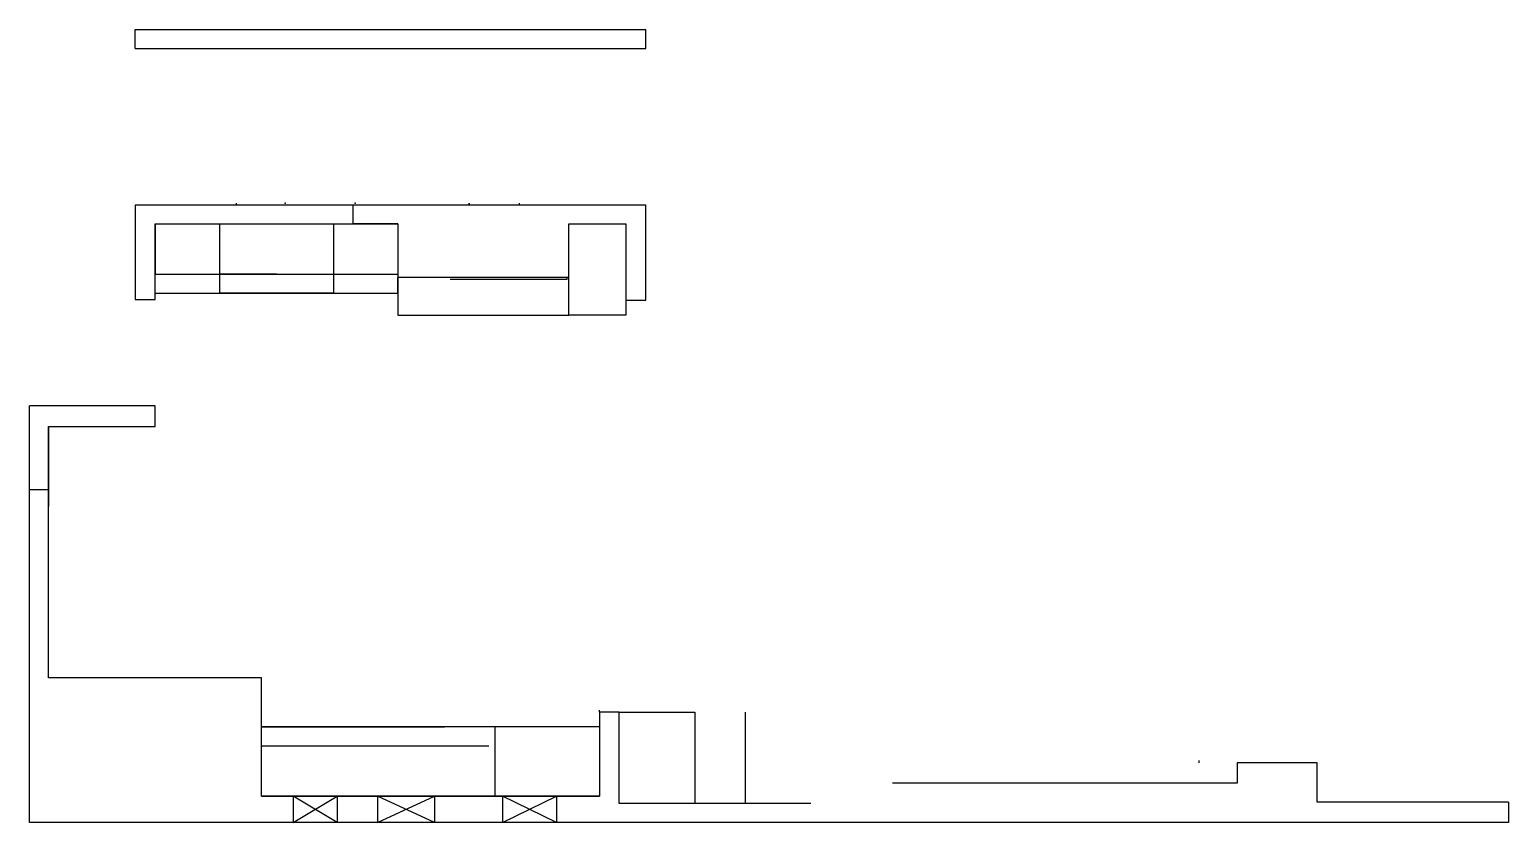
# Model space of a CAD drawing. Header units: inches. Extents: x 187 to 6023, y -2277 to 3057.
# Drawn here: x 3392 to 4563, y -2277 to -1649 of the extents above; entities that cross this region are included whole.
import ezdxf

# ---------------------------------------------------------------- set-up
doc = ezdxf.new("R2010")
doc.units = ezdxf.units.IN
doc.header["$MEASUREMENT"] = 0

msp = doc.modelspace()

# ---------------------------------------------------------------- linework, layer by layer
for p, q in [((3475.36, -1649.04), (3879.76, -1649.04)), ((3475.36, -1664.04), (3475.36, -1649.04)), ((3879.76, -1664.04), (3879.76, -1649.04)), ((3475.36, -1664.04), (3879.76, -1664.04)), ((3879.76, -1788.04), (3475.36, -1788.04)), ((3475.36, -1788.04), (3475.36, -1862.74)), ((3555.64, -1788.04, 237.5), (3555.64, -1786.44, 237.5)), ((3647.86, -1802.84), (3647.86, -1788.04)), ((3739.76, -1787.24, 272.9), (3739.76, -1786.44, 272.9)), ((3739.76, -1786.44, 272.9), (3739.76, -1788.04, 272.9)), ((3879.76, -1788.04, 272.9), (3779.76, -1788.04, 272.9)), ((3879.76, -1788.04), (3809.76, -1788.04)), ((3879.76, -1863.24), (3879.76, -1788.04)), ((3491.26, -1862.74), (3491.26, -1802.84)), ((3491.26, -1802.84), (3683.36, -1802.84)), ((3491.26, -1802.84, 90.6), (3491.26, -1842.84, 90.6)), ((3542.31, -1857.84), (3542.31, -1802.84)), ((3632.31, -1802.84), (3632.31, -1857.84)), ((3683.36, -1802.84), (3647.86, -1802.84)), ((3683.36, -1802.84), (3683.36, -1845.24)), ((3818.86, -1845.24), (3818.86, -1802.74)), ((3818.86, -1802.74), (3864.06, -1802.74)), ((3864.06, -1802.74), (3864.06, -1863.24)), ((3491.26, -1842.84, 150.6), (3491.26, -1842.84, 195.6)), ((3491.26, -1842.84, 195.6), (3683.36, -1842.84, 195.6)), ((3818.86, -1845.24), (3683.36, -1845.24)), ((3683.36, -1857.84), (3683.36, -1845.24)), ((3683.36, -1845.24), (3683.36, -1875.24)), ((3818.86, -1875.24), (3818.86, -1845.24)), ((3491.26, -1857.84), (3683.36, -1857.84)), ((3632.31, -1857.84), (3542.31, -1857.84)), ((3475.36, -1862.74), (3476.86, -1862.74)), ((3476.86, -1862.74), (3491.26, -1862.74)), ((3864.06, -1863.24), (3879.76, -1863.24)), ((3864.06, -1863.24), (3864.06, -1875.24)), ((3864.06, -1863.24), (3864.06, -1863.24, 270)), ((3683.36, -1875.24), (3818.86, -1875.24)), ((3864.06, -1875.24), (3818.86, -1875.24)), ((3391.66, -2276.84), (3391.66, -1947.04)), ((3491.26, -1947.04), (3391.66, -1947.04)), ((3491.26, -1963.44), (3491.26, -1947.04)), ((3406.66, -2162.24), (3406.66, -1963.44)), ((3406.66, -1963.44), (3491.26, -1963.44)), ((3406.66, -1963.44), (3406.66, -2013.44)), ((3406.66, -1963.44), (3406.66, -2026.64)), ((3406.66, -2013.44), (3391.66, -2013.44)), ((3406.66, -2162.24), (3406.66, -2099.04)), ((3575.36, -2162.24), (3406.66, -2162.24)), ((3575.36, -2256.14), (3575.36, -2162.24)), ((3843.16, -2189.64), (3843.16, -2187.94)), ((3858.56, -2189.64), (3843.16, -2189.64)), ((3843.16, -2189.64), (3843.16, -2256.14)), ((3858.56, -2261.84), (3858.56, -2189.64)), ((3843.16, -2201.14), (3575.36, -2201.14)), ((3575.36, -2201.14), (3640.36, -2201.14)), ((3640.36, -2201.14, 85.6), (3680.36, -2201.14, 85.6)), ((3680.36, -2201.14, 85.6), (3680.36, -2201.14, 12)), ((3680.36, -2201.14, 12), (3720.36, -2201.14, 12)), ((3720.36, -2201.14, 12), (3720.36, -2201.14, 85.6)), ((3760.36, -2256.14), (3760.36, -2201.14)), ((3575.36, -2216.14, 150.6), (3660.36, -2216.14, 150.6)), ((3655.36, -2216.14, 150.6), (3655.36, -2216.14, 195.6)), ((3655.36, -2216.14, 195.6), (3755.36, -2216.14, 195.6)), ((3755.36, -2216.14, 195.6), (3755.36, -2216.14, 150.6)), ((4318.16, -2229.54, 272.3), (4318.16, -2227.94, 272.3)), ((4411.46, -2229.54), (4348.16, -2229.54)), ((4348.16, -2229.54), (4348.16, -2245.74)), ((4411.46, -2260.84), (4411.46, -2229.54)), ((4348.16, -2245.74), (4075.06, -2245.74)), ((3843.16, -2256.14), (3575.36, -2256.14)), ((3600.36, -2256.14), (3600.36, -2276.84)), ((3635.36, -2276.84), (3600.36, -2256.14)), ((3600.36, -2276.84), (3635.36, -2256.14)), ((3635.36, -2256.14), (3635.36, -2276.84)), ((3640.36, -2256.14), (3760.36, -2256.14)), ((3667.36, -2256.14), (3667.36, -2276.84)), ((3712.36, -2276.84), (3667.36, -2256.14)), ((3667.36, -2276.84), (3712.36, -2256.14)), ((3712.36, -2256.14), (3712.36, -2276.84)), ((3843.16, -2256.14), (3766.16, -2256.14)), ((3766.16, -2256.14), (3766.16, -2276.84)), ((3766.16, -2276.84), (3809.16, -2256.14)), ((3809.16, -2276.84), (3766.16, -2256.14)), ((3843.16, -2256.14), (3809.16, -2256.14)), ((3809.16, -2256.14), (3809.16, -2276.84)), ((4010.46, -2261.84), (3858.56, -2261.84)), ((4563.06, -2260.84), (4411.46, -2260.84)), ((4563.06, -2260.84), (4563.06, -2276.84)), ((4075.06, -2276.84), (3391.66, -2276.84)), ((4075.06, -2276.84), (3391.66, -2276.84)), ((4563.06, -2276.84), (4075.06, -2276.84))]:
    msp.add_line(p, q)
at = {"extrusion": (-2.26959e-15, 1.95571e-16, -1)}
msp.add_line((3779.76, -1788.04), (3779.76, -1786.44), dxfattribs=at)
at = {"extrusion": (0, -1, 0)}
for p, q in [((3587.31, -1842.84, 150.6), (3542.31, -1842.84, 150.6)), ((3542.31, -1842.84, 150.6), (3542.31, -1842.84, 195.6)), ((3542.31, -1842.84, 195.6), (3632.31, -1842.84, 195.6)), ((3632.31, -1842.84, 195.6), (3632.31, -1842.84, 150.6)), ((3575.36, -2256.14, 210.6), (3843.16, -2256.14, 210.6))]:
    msp.add_line(p, q, dxfattribs=at)
at = {"extrusion": (-1, 0, 0)}
for p, q in [((3683.36, -1846.94, 191.3), (3683.36, -1845.24, 191.3)), ((3817.16, -1846.94, 87.3), (3724.82, -1846.94, 87.3)), ((3817.16, -1845.24, 87.3), (3817.16, -1846.94, 87.3))]:
    msp.add_line(p, q, dxfattribs=at)
at = {"extrusion": (0, 1, 0)}
for p, q in [((3858.56, -2189.64, 12), (3918.56, -2189.64, 12)), ((3918.56, -2189.64, 12), (3918.56, -2261.84, 12)), ((3958.56, -2189.64, 12), (3958.56, -2261.84, 12)), ((4348.16, -2245.74), (4348.16, -2245.74, 224.7))]:
    msp.add_line(p, q, dxfattribs=at)
for p in [(3594.06, -1786.44), (3649.56, -1786.44)]:
    msp.add_point(p)

doc.saveas('drawing.dxf')
